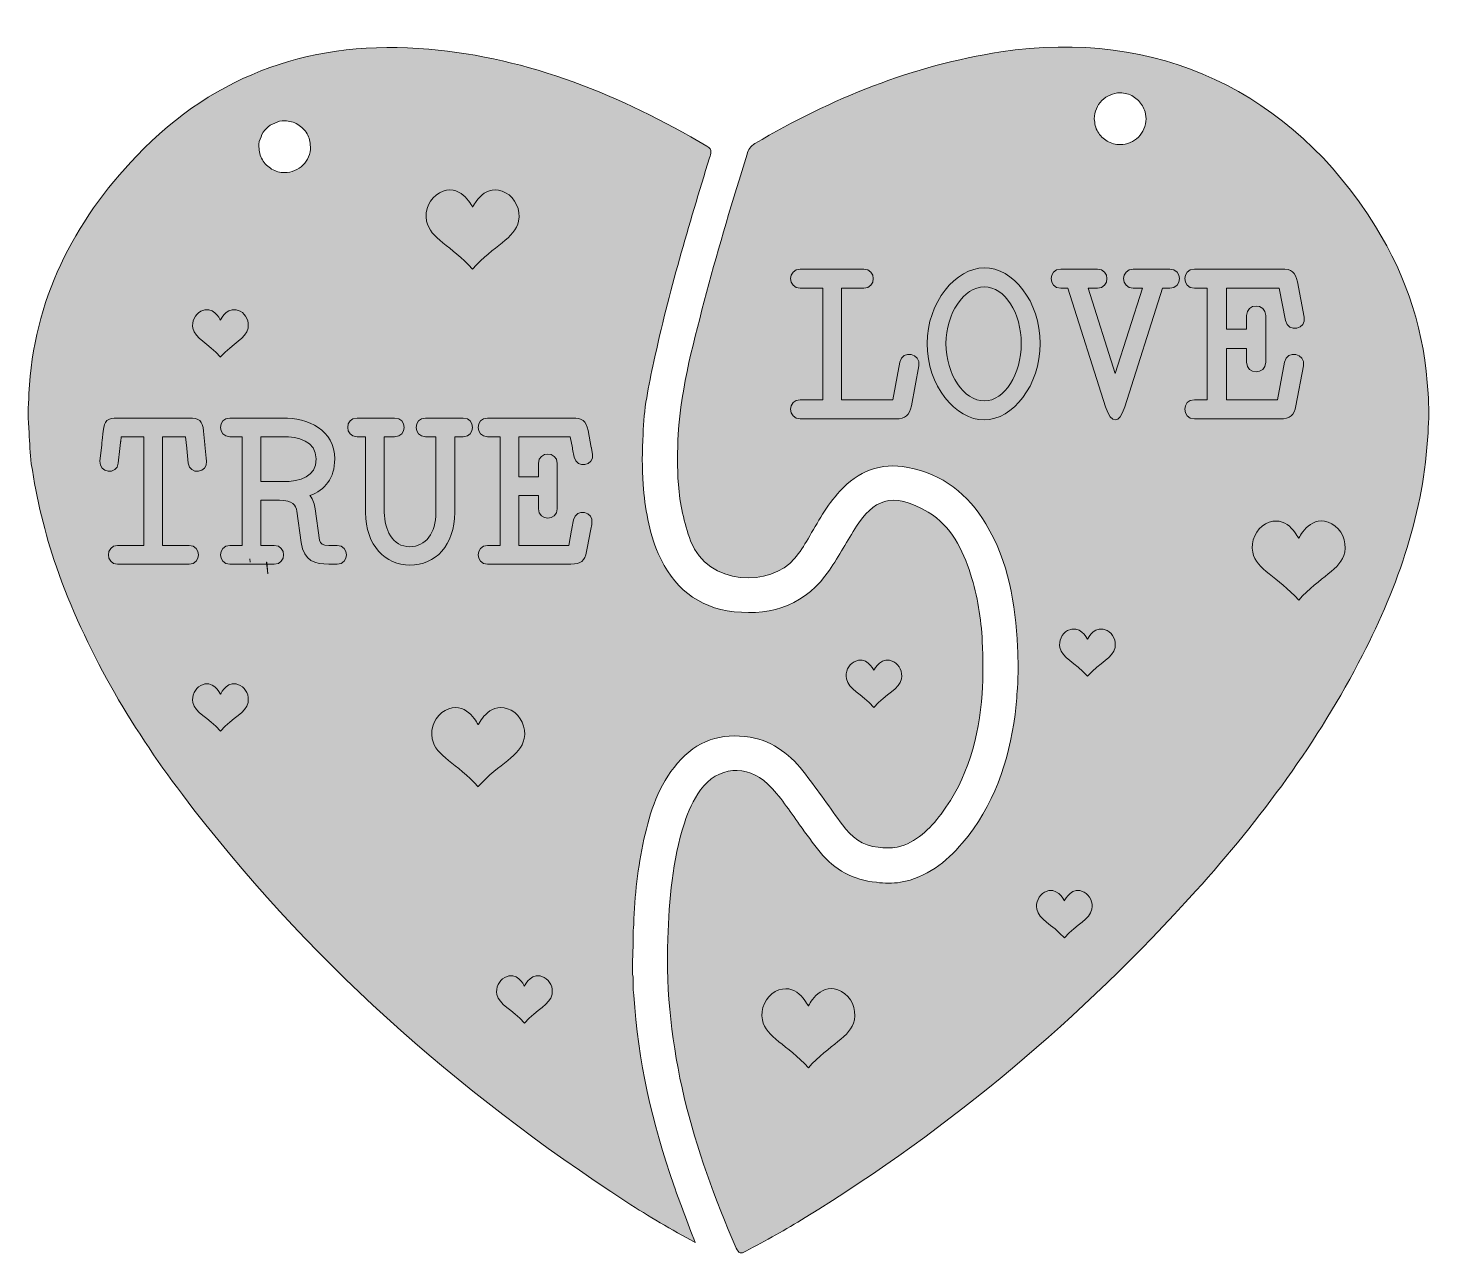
# Model space of a CAD drawing. Extents: x -151 to 838, y -926 to -61.
import ezdxf

# ---------------------------------------------------------------- set-up
doc = ezdxf.new("R2010")
doc.units = 0
doc.header["$MEASUREMENT"] = 0
doc.layers.add('Layer 1', color=7, linetype='Continuous', lineweight=0)

# ---------------------------------------------------------------- blocks, each defined once
blk = doc.blocks.new('Block_2')
at = {"layer": 'Layer 1', "true_color": 0x7c3800, "transparency": 33554687}
h = blk.add_hatch(color=36, dxfattribs=at)
h.dxf.hatch_style = 2
edge = h.paths.add_edge_path()
edge.add_spline(control_points=[(472.66, -327.64), (471.29, -334.63), (468.71, -336.91), (461.42, -336.91), (461.42, -336.91), (394.3, -336.91), (394.3, -336.91), (385.19, -336.91), (385.19, -323.39), (394.3, -323.39), (394.3, -323.39), (410.09, -323.39), (410.09, -323.39), (410.09, -323.39), (410.09, -244.73), (410.09, -244.73), (410.09, -244.73), (394.3, -244.73), (394.3, -244.73), (385.19, -244.73), (385.19, -231.22), (394.3, -231.22), (394.3, -231.22), (439.1, -231.22), (439.1, -231.22), (448.06, -231.22), (448.06, -244.73), (439.1, -244.73), (439.1, -244.73), (423.46, -244.73), (423.46, -244.73), (423.46, -244.73), (423.46, -323.39), (423.46, -323.39), (423.46, -323.39), (459.6, -323.39), (459.6, -323.39), (459.6, -323.39), (464.61, -296.82), (464.61, -296.82), (466.28, -288.16), (479.64, -290.59), (477.97, -299.4), (477.97, -299.4), (472.66, -327.64), (472.66, -327.64)], knot_values=[0, 0, 0, 0, 1, 1, 1, 2, 2, 2, 3, 3, 3, 4, 4, 4, 5, 5, 5, 6, 6, 6, 7, 7, 7, 8, 8, 8, 9, 9, 9, 10, 10, 10, 11, 11, 11, 12, 12, 12, 13, 13, 13, 14, 14, 14, 15, 15, 15, 15], degree=3, periodic=0)
h = blk.add_hatch(color=36, dxfattribs=at)
h.dxf.hatch_style = 2
edge = h.paths.add_edge_path()
edge.add_spline(control_points=[(524.13, -243.82), (509.55, -243.82), (497.1, -262.8), (497.1, -283.76), (497.1, -305.32), (509.55, -324.3), (524.13, -324.3), (538.56, -324.3), (550.25, -305.17), (550.25, -283.76), (550.25, -262.35), (538.71, -243.82), (524.13, -243.82)], knot_values=[0, 0, 0, 0, 1, 1, 1, 2, 2, 2, 3, 3, 3, 4, 4, 4, 4], degree=3, periodic=0)
edge = h.paths.add_edge_path()
edge.add_spline(control_points=[(524.13, -337.67), (503.93, -337.67), (483.74, -313.52), (483.74, -283.76), (483.74, -254.76), (504.09, -230.31), (524.13, -230.31), (544.18, -230.31), (563.61, -253.84), (563.61, -283.76), (563.61, -313.22), (544.18, -337.67), (524.13, -337.67)], knot_values=[0, 0, 0, 0, 1, 1, 1, 2, 2, 2, 3, 3, 3, 4, 4, 4, 4], degree=3, periodic=0)
h = blk.add_hatch(color=36, dxfattribs=at)
h.dxf.hatch_style = 2
edge = h.paths.add_edge_path()
edge.add_spline(control_points=[(649.86, -244.73), (649.86, -244.73), (623.29, -328.4), (623.29, -328.4), (619.34, -340.85), (613.72, -340.85), (609.77, -328.4), (609.77, -328.4), (583.2, -244.73), (583.2, -244.73), (583.2, -244.73), (578.04, -244.73), (578.04, -244.73), (569.08, -244.73), (569.08, -231.22), (578.04, -231.22), (578.04, -231.22), (604, -231.22), (604, -231.22), (612.96, -231.22), (612.96, -244.73), (604, -244.73), (604, -244.73), (597.47, -244.73), (597.47, -244.73), (597.47, -244.73), (616.61, -304.87), (616.61, -304.87), (616.61, -304.87), (635.74, -244.73), (635.74, -244.73), (635.74, -244.73), (629.21, -244.73), (629.21, -244.73), (620.25, -244.73), (620.25, -231.22), (629.21, -231.22), (629.21, -231.22), (655.02, -231.22), (655.02, -231.22), (664.14, -231.22), (664.14, -244.73), (655.02, -244.73), (655.02, -244.73), (649.86, -244.73), (649.86, -244.73)], knot_values=[0, 0, 0, 0, 1, 1, 1, 2, 2, 2, 3, 3, 3, 4, 4, 4, 5, 5, 5, 6, 6, 6, 7, 7, 7, 8, 8, 8, 9, 9, 9, 10, 10, 10, 11, 11, 11, 12, 12, 12, 13, 13, 13, 14, 14, 14, 15, 15, 15, 15], degree=3, periodic=0)
h = blk.add_hatch(color=36, dxfattribs=at)
h.dxf.hatch_style = 2
edge = h.paths.add_edge_path()
edge.add_spline(control_points=[(736.72, -267.51), (736.72, -267.51), (732.16, -244.73), (732.16, -244.73), (732.16, -244.73), (694.96, -244.73), (694.96, -244.73), (694.96, -244.73), (694.96, -273.74), (694.96, -273.74), (694.96, -273.74), (709.23, -273.74), (709.23, -273.74), (709.23, -273.74), (709.23, -264.02), (709.23, -264.02), (709.23, -255.06), (722.75, -255.06), (722.75, -264.02), (722.75, -264.02), (722.75, -296.97), (722.75, -296.97), (722.75, -305.93), (709.23, -305.93), (709.23, -296.97), (709.23, -296.97), (709.23, -287.25), (709.23, -287.25), (709.23, -287.25), (694.96, -287.25), (694.96, -287.25), (694.96, -287.25), (694.96, -323.39), (694.96, -323.39), (694.96, -323.39), (731.1, -323.39), (731.1, -323.39), (731.1, -323.39), (736.11, -296.82), (736.11, -296.82), (737.78, -288.16), (751.14, -290.59), (749.47, -299.4), (749.47, -299.4), (744.01, -327.64), (744.01, -327.64), (742.64, -334.63), (740.21, -336.91), (732.77, -336.91), (732.77, -336.91), (672.49, -336.91), (672.49, -336.91), (663.38, -336.91), (663.38, -323.39), (672.49, -323.39), (672.49, -323.39), (681.45, -323.39), (681.45, -323.39), (681.45, -323.39), (681.45, -244.73), (681.45, -244.73), (681.45, -244.73), (672.49, -244.73), (672.49, -244.73), (663.38, -244.73), (663.38, -231.22), (672.49, -231.22), (672.49, -231.22), (733.83, -231.22), (733.83, -231.22), (741.12, -231.22), (743.7, -233.19), (745.07, -240.33), (745.07, -240.33), (749.93, -265.08), (749.93, -265.08), (751.6, -273.74), (738.54, -276.47), (736.72, -267.51)], knot_values=[0, 0, 0, 0, 1, 1, 1, 2, 2, 2, 3, 3, 3, 4, 4, 4, 5, 5, 5, 6, 6, 6, 7, 7, 7, 8, 8, 8, 9, 9, 9, 10, 10, 10, 11, 11, 11, 12, 12, 12, 13, 13, 13, 14, 14, 14, 15, 15, 15, 16, 16, 16, 17, 17, 17, 18, 18, 18, 19, 19, 19, 20, 20, 20, 21, 21, 21, 22, 22, 22, 23, 23, 23, 24, 24, 24, 25, 25, 25, 26, 26, 26, 26], degree=3, periodic=0)
at = {"layer": 'Layer 1'}
for points, knots in [([(472.66, -327.64), (471.29, -334.63), (468.71, -336.91), (461.42, -336.91), (461.42, -336.91), (394.3, -336.91), (394.3, -336.91), (385.19, -336.91), (385.19, -323.39), (394.3, -323.39), (394.3, -323.39), (410.09, -323.39), (410.09, -323.39), (410.09, -323.39), (410.09, -244.73), (410.09, -244.73), (410.09, -244.73), (394.3, -244.73), (394.3, -244.73), (385.19, -244.73), (385.19, -231.22), (394.3, -231.22), (394.3, -231.22), (439.1, -231.22), (439.1, -231.22), (448.06, -231.22), (448.06, -244.73), (439.1, -244.73), (439.1, -244.73), (423.46, -244.73), (423.46, -244.73), (423.46, -244.73), (423.46, -323.39), (423.46, -323.39), (423.46, -323.39), (459.6, -323.39), (459.6, -323.39), (459.6, -323.39), (464.61, -296.82), (464.61, -296.82), (466.28, -288.16), (479.64, -290.59), (477.97, -299.4), (477.97, -299.4), (472.66, -327.64), (472.66, -327.64)], [0, 0, 0, 0, 1, 1, 1, 2, 2, 2, 3, 3, 3, 4, 4, 4, 5, 5, 5, 6, 6, 6, 7, 7, 7, 8, 8, 8, 9, 9, 9, 10, 10, 10, 11, 11, 11, 12, 12, 12, 13, 13, 13, 14, 14, 14, 15, 15, 15, 15]), ([(524.13, -337.67), (503.93, -337.67), (483.74, -313.52), (483.74, -283.76), (483.74, -254.76), (504.09, -230.31), (524.13, -230.31), (544.18, -230.31), (563.61, -253.84), (563.61, -283.76), (563.61, -313.22), (544.18, -337.67), (524.13, -337.67)], [0, 0, 0, 0, 1, 1, 1, 2, 2, 2, 3, 3, 3, 4, 4, 4, 4]), ([(649.86, -244.73), (649.86, -244.73), (623.29, -328.4), (623.29, -328.4), (619.34, -340.85), (613.72, -340.85), (609.77, -328.4), (609.77, -328.4), (583.2, -244.73), (583.2, -244.73), (583.2, -244.73), (578.04, -244.73), (578.04, -244.73), (569.08, -244.73), (569.08, -231.22), (578.04, -231.22), (578.04, -231.22), (604, -231.22), (604, -231.22), (612.96, -231.22), (612.96, -244.73), (604, -244.73), (604, -244.73), (597.47, -244.73), (597.47, -244.73), (597.47, -244.73), (616.61, -304.87), (616.61, -304.87), (616.61, -304.87), (635.74, -244.73), (635.74, -244.73), (635.74, -244.73), (629.21, -244.73), (629.21, -244.73), (620.25, -244.73), (620.25, -231.22), (629.21, -231.22), (629.21, -231.22), (655.02, -231.22), (655.02, -231.22), (664.14, -231.22), (664.14, -244.73), (655.02, -244.73), (655.02, -244.73), (649.86, -244.73), (649.86, -244.73)], [0, 0, 0, 0, 1, 1, 1, 2, 2, 2, 3, 3, 3, 4, 4, 4, 5, 5, 5, 6, 6, 6, 7, 7, 7, 8, 8, 8, 9, 9, 9, 10, 10, 10, 11, 11, 11, 12, 12, 12, 13, 13, 13, 14, 14, 14, 15, 15, 15, 15]), ([(736.72, -267.51), (736.72, -267.51), (732.16, -244.73), (732.16, -244.73), (732.16, -244.73), (694.96, -244.73), (694.96, -244.73), (694.96, -244.73), (694.96, -273.74), (694.96, -273.74), (694.96, -273.74), (709.23, -273.74), (709.23, -273.74), (709.23, -273.74), (709.23, -264.02), (709.23, -264.02), (709.23, -255.06), (722.75, -255.06), (722.75, -264.02), (722.75, -264.02), (722.75, -296.97), (722.75, -296.97), (722.75, -305.93), (709.23, -305.93), (709.23, -296.97), (709.23, -296.97), (709.23, -287.25), (709.23, -287.25), (709.23, -287.25), (694.96, -287.25), (694.96, -287.25), (694.96, -287.25), (694.96, -323.39), (694.96, -323.39), (694.96, -323.39), (731.1, -323.39), (731.1, -323.39), (731.1, -323.39), (736.11, -296.82), (736.11, -296.82), (737.78, -288.16), (751.14, -290.59), (749.47, -299.4), (749.47, -299.4), (744.01, -327.64), (744.01, -327.64), (742.64, -334.63), (740.21, -336.91), (732.77, -336.91), (732.77, -336.91), (672.49, -336.91), (672.49, -336.91), (663.38, -336.91), (663.38, -323.39), (672.49, -323.39), (672.49, -323.39), (681.45, -323.39), (681.45, -323.39), (681.45, -323.39), (681.45, -244.73), (681.45, -244.73), (681.45, -244.73), (672.49, -244.73), (672.49, -244.73), (663.38, -244.73), (663.38, -231.22), (672.49, -231.22), (672.49, -231.22), (733.83, -231.22), (733.83, -231.22), (741.12, -231.22), (743.7, -233.19), (745.07, -240.33), (745.07, -240.33), (749.93, -265.08), (749.93, -265.08), (751.6, -273.74), (738.54, -276.47), (736.72, -267.51)], [0, 0, 0, 0, 1, 1, 1, 2, 2, 2, 3, 3, 3, 4, 4, 4, 5, 5, 5, 6, 6, 6, 7, 7, 7, 8, 8, 8, 9, 9, 9, 10, 10, 10, 11, 11, 11, 12, 12, 12, 13, 13, 13, 14, 14, 14, 15, 15, 15, 16, 16, 16, 17, 17, 17, 18, 18, 18, 19, 19, 19, 20, 20, 20, 21, 21, 21, 22, 22, 22, 23, 23, 23, 24, 24, 24, 25, 25, 25, 26, 26, 26, 26]), ([(524.13, -243.82), (509.55, -243.82), (497.1, -262.8), (497.1, -283.76), (497.1, -305.32), (509.55, -324.3), (524.13, -324.3), (538.56, -324.3), (550.25, -305.17), (550.25, -283.76), (550.25, -262.35), (538.71, -243.82), (524.13, -243.82)], [0, 0, 0, 0, 1, 1, 1, 2, 2, 2, 3, 3, 3, 4, 4, 4, 4])]:
    blk.add_open_spline(points, degree=3, knots=knots, dxfattribs=at)
blk = doc.blocks.new('Block_1')
at = {"layer": 'Layer 1', "true_color": 0xffe3b6, "transparency": 33554687}
h = blk.add_hatch(color=254, dxfattribs=at)
h.dxf.hatch_style = 2
edge = h.paths.add_edge_path()
edge.add_spline(control_points=[(636.68, -132.2), (635.95, -134.46), (634.69, -136.42), (632.91, -138.07), (631.26, -139.85), (629.3, -141.11), (627.04, -141.85), (624.86, -142.99), (622.52, -143.51), (620.01, -143.42), (616.71, -143.41), (613.64, -142.58), (610.79, -140.93), (609.56, -139.97), (608.33, -139.02), (607.1, -138.07), (604.84, -135.79), (603.27, -133.11), (602.41, -130.02), (602.19, -128.4), (601.97, -126.78), (601.76, -125.17), (601.66, -122.65), (602.18, -120.31), (603.33, -118.14), (604.06, -115.87), (605.32, -113.92), (607.1, -112.26), (608.75, -110.48), (610.71, -109.23), (612.97, -108.49), (615.15, -107.35), (617.49, -106.82), (620.01, -106.92), (623.3, -106.93), (626.37, -107.76), (629.22, -109.41), (630.45, -110.36), (631.68, -111.31), (632.91, -112.26), (635.17, -114.54), (636.74, -117.22), (637.6, -120.32), (637.6, -120.32), (638.26, -125.17), (638.26, -125.17), (638.35, -127.68), (637.83, -130.02), (636.68, -132.2)], knot_values=[0, 0, 0, 0, 1, 1, 1, 2, 2, 2, 3, 3, 3, 4, 4, 4, 5, 5, 5, 6, 6, 6, 7, 7, 7, 8, 8, 8, 9, 9, 9, 10, 10, 10, 11, 11, 11, 12, 12, 12, 13, 13, 13, 14, 14, 14, 15, 15, 15, 16, 16, 16, 16], degree=3, periodic=0)
edge = h.paths.add_edge_path()
edge.add_spline(control_points=[(837.29, -319.11), (835.22, -276.53), (822.63, -237.27), (800.19, -201.09), (740.97, -105.64), (645.41, -61.11), (535.76, -78.01), (473.48, -87.61), (416.22, -110.73), (362.23, -142.66), (359.1, -144.51), (357.71, -146.94), (356.7, -150.17), (346.62, -182.52), (336.77, -214.93), (328.15, -247.7), (319.49, -280.66), (310.22, -313.54), (308.17, -347.83), (307.5, -359.63), (307.35, -371.42), (308.23, -383.21), (309.34, -396.9), (312.08, -410.14), (316.9, -423.13), (328.82, -455.28), (373.98, -455.37), (390.23, -435.58), (393.85, -431.18), (396.88, -426.46), (399.74, -421.6), (406.57, -410), (412.92, -398.08), (422.11, -388.06), (435.1, -373.9), (450.74, -367.54), (470.1, -371.15), (494.88, -375.77), (512.61, -390.08), (525.27, -411.13), (541.3, -437.78), (546.19, -467.41), (547.52, -497.89), (548.17, -507.55), (548.23, -517.21), (547.49, -526.87), (546.97, -533.13), (546.75, -539.43), (545.9, -545.64), (541.29, -579.05), (530.86, -610.16), (508.63, -636.29), (497.04, -649.93), (483.32, -660.58), (465.11, -663.97), (459.39, -664.82), (453.67, -664.8), (447.95, -663.99), (431.77, -662.42), (418.45, -655.35), (408.22, -642.77), (403.15, -636.53), (398.56, -629.91), (393.82, -623.41), (386.65, -613.58), (380.2, -603.17), (371.37, -594.66), (356.52, -580.34), (335.98, -582.17), (323.83, -598.8), (318.64, -605.9), (315.21, -613.88), (312.51, -622.17), (303.87, -648.71), (301.75, -676.23), (300.77, -703.86), (298.05, -780.77), (318.38, -852.62), (349.11, -922.16), (350.77, -925.9), (352.22, -926.29), (355.78, -924.38), (369.97, -916.8), (384.07, -909.08), (397.77, -900.64), (500.84, -837.08), (592.55, -759.88), (673.54, -669.96), (719.24, -619.21), (759.83, -564.7), (791.06, -503.7), (816.34, -454.32), (834.37, -402.69), (837.28, -346.68), (837.96, -337.49), (837.96, -328.3), (837.29, -319.11)], knot_values=[0, 0, 0, 0, 1, 1, 1, 2, 2, 2, 3, 3, 3, 4, 4, 4, 5, 5, 5, 6, 6, 6, 7, 7, 7, 8, 8, 8, 9, 9, 9, 10, 10, 10, 11, 11, 11, 12, 12, 12, 13, 13, 13, 14, 14, 14, 15, 15, 15, 16, 16, 16, 17, 17, 17, 18, 18, 18, 19, 19, 19, 20, 20, 20, 21, 21, 21, 22, 22, 22, 23, 23, 23, 24, 24, 24, 25, 25, 25, 26, 26, 26, 27, 27, 27, 28, 28, 28, 29, 29, 29, 30, 30, 30, 31, 31, 31, 32, 32, 32, 32], degree=3, periodic=0)
at = {"layer": 'Layer 1', "true_color": 0x7c3800, "transparency": 33554687}
h = blk.add_hatch(color=36, dxfattribs=at)
h.dxf.hatch_style = 2
edge = h.paths.add_edge_path()
edge.add_spline(control_points=[(778.48, -431.01), (775.92, -443.49), (760.94, -448.21), (746.01, -464.87), (746.01, -464.87), (746.01, -464.91), (746.01, -464.91), (731.07, -448.24), (716.09, -443.53), (713.54, -431.04), (711.95, -423.29), (715.85, -414.74), (722.65, -411.06), (736.92, -403.35), (745.29, -419.88), (746, -421.29), (746, -421.29), (746.03, -421.22), (746.03, -421.22), (746.03, -421.22), (746.04, -421.21), (746.04, -421.21), (746.88, -419.53), (755.23, -403.38), (769.36, -411.02), (776.17, -414.7), (780.06, -423.26), (778.48, -431.01)], knot_values=[0, 0, 0, 0, 1, 1, 1, 2, 2, 2, 3, 3, 3, 4, 4, 4, 5, 5, 5, 6, 6, 6, 7, 7, 7, 8, 8, 8, 9, 9, 9, 9], degree=3, periodic=0)
h = blk.add_hatch(color=36, dxfattribs=at)
h.dxf.hatch_style = 2
edge = h.paths.add_edge_path()
edge.add_spline(control_points=[(616.38, -498.31), (614.85, -505.78), (605.88, -508.6), (596.94, -518.58), (596.94, -518.58), (596.94, -518.6), (596.94, -518.6), (588, -508.63), (579.04, -505.8), (577.51, -498.33), (576.56, -493.69), (578.89, -488.57), (582.96, -486.37), (591.5, -481.76), (596.51, -491.65), (596.94, -492.5), (596.94, -492.5), (596.96, -492.45), (596.96, -492.45), (596.96, -492.45), (596.96, -492.45), (596.96, -492.45), (597.47, -491.44), (602.46, -481.78), (610.92, -486.35), (614.99, -488.55), (617.33, -493.67), (616.38, -498.31)], knot_values=[0, 0, 0, 0, 1, 1, 1, 2, 2, 2, 3, 3, 3, 4, 4, 4, 5, 5, 5, 6, 6, 6, 7, 7, 7, 8, 8, 8, 9, 9, 9, 9], degree=3, periodic=0)
h = blk.add_hatch(color=36, dxfattribs=at)
h.dxf.hatch_style = 2
edge = h.paths.add_edge_path()
edge.add_spline(control_points=[(600.07, -682.91), (598.54, -690.38), (589.57, -693.2), (580.63, -703.17), (580.63, -703.17), (580.63, -703.2), (580.63, -703.2), (571.69, -693.22), (562.73, -690.4), (561.2, -682.93), (560.25, -678.29), (562.58, -673.17), (566.66, -670.97), (575.2, -666.35), (580.2, -676.24), (580.63, -677.09), (580.63, -677.09), (580.65, -677.05), (580.65, -677.05), (580.65, -677.05), (580.65, -677.04), (580.65, -677.04), (581.16, -676.04), (586.15, -666.37), (594.61, -670.94), (598.69, -673.14), (601.02, -678.27), (600.07, -682.91)], knot_values=[0, 0, 0, 0, 1, 1, 1, 2, 2, 2, 3, 3, 3, 4, 4, 4, 5, 5, 5, 6, 6, 6, 7, 7, 7, 8, 8, 8, 9, 9, 9, 9], degree=3, periodic=0)
h = blk.add_hatch(color=36, dxfattribs=at)
h.dxf.hatch_style = 2
edge = h.paths.add_edge_path()
edge.add_spline(control_points=[(432.44, -761.07), (429.88, -773.56), (414.9, -778.27), (399.97, -794.94), (399.97, -794.94), (399.97, -794.97), (399.97, -794.97), (385.03, -778.31), (370.06, -773.59), (367.5, -761.11), (365.91, -753.36), (369.81, -744.8), (376.61, -741.13), (390.88, -733.41), (399.25, -749.94), (399.96, -751.36), (399.96, -751.36), (399.99, -751.29), (399.99, -751.29), (399.99, -751.29), (400, -751.27), (400, -751.27), (400.84, -749.6), (409.19, -733.45), (423.32, -741.09), (430.13, -744.76), (434.03, -753.32), (432.44, -761.07)], knot_values=[0, 0, 0, 0, 1, 1, 1, 2, 2, 2, 3, 3, 3, 4, 4, 4, 5, 5, 5, 6, 6, 6, 7, 7, 7, 8, 8, 8, 9, 9, 9, 9], degree=3, periodic=0)
at = {"layer": 'Layer 1'}
for points, knots in [([(837.29, -319.11), (835.22, -276.53), (822.63, -237.27), (800.19, -201.09), (740.97, -105.64), (645.41, -61.11), (535.76, -78.01), (473.48, -87.61), (416.22, -110.73), (362.23, -142.66), (359.1, -144.51), (357.71, -146.94), (356.7, -150.17), (346.62, -182.52), (336.77, -214.93), (328.15, -247.7), (319.49, -280.66), (310.22, -313.54), (308.17, -347.83), (307.5, -359.63), (307.35, -371.42), (308.23, -383.21), (309.34, -396.9), (312.08, -410.14), (316.9, -423.13), (328.82, -455.28), (373.98, -455.37), (390.23, -435.58), (393.85, -431.18), (396.88, -426.46), (399.74, -421.6), (406.57, -410), (412.92, -398.08), (422.11, -388.06), (435.1, -373.9), (450.74, -367.54), (470.1, -371.15), (494.88, -375.77), (512.61, -390.08), (525.27, -411.13), (541.3, -437.78), (546.19, -467.41), (547.52, -497.89), (548.17, -507.55), (548.23, -517.21), (547.49, -526.87), (546.97, -533.13), (546.75, -539.43), (545.9, -545.64), (541.29, -579.05), (530.86, -610.16), (508.63, -636.29), (497.04, -649.93), (483.32, -660.58), (465.11, -663.97), (459.39, -664.82), (453.67, -664.8), (447.95, -663.99), (431.77, -662.42), (418.45, -655.35), (408.22, -642.77), (403.15, -636.53), (398.56, -629.91), (393.82, -623.41), (386.65, -613.58), (380.2, -603.17), (371.37, -594.66), (356.52, -580.34), (335.98, -582.17), (323.83, -598.8), (318.64, -605.9), (315.21, -613.88), (312.51, -622.17), (303.87, -648.71), (301.75, -676.23), (300.77, -703.86), (298.05, -780.77), (318.38, -852.62), (349.11, -922.16), (350.77, -925.9), (352.22, -926.29), (355.78, -924.38), (369.97, -916.8), (384.07, -909.08), (397.77, -900.64), (500.84, -837.08), (592.55, -759.88), (673.54, -669.96), (719.24, -619.21), (759.83, -564.7), (791.06, -503.7), (816.34, -454.32), (834.37, -402.69), (837.28, -346.68), (837.96, -337.49), (837.96, -328.3), (837.29, -319.11)], [0, 0, 0, 0, 1, 1, 1, 2, 2, 2, 3, 3, 3, 4, 4, 4, 5, 5, 5, 6, 6, 6, 7, 7, 7, 8, 8, 8, 9, 9, 9, 10, 10, 10, 11, 11, 11, 12, 12, 12, 13, 13, 13, 14, 14, 14, 15, 15, 15, 16, 16, 16, 17, 17, 17, 18, 18, 18, 19, 19, 19, 20, 20, 20, 21, 21, 21, 22, 22, 22, 23, 23, 23, 24, 24, 24, 25, 25, 25, 26, 26, 26, 27, 27, 27, 28, 28, 28, 29, 29, 29, 30, 30, 30, 31, 31, 31, 32, 32, 32, 32]), ([(636.68, -132.2), (635.95, -134.46), (634.69, -136.42), (632.91, -138.07), (631.26, -139.85), (629.3, -141.11), (627.04, -141.85), (624.86, -142.99), (622.52, -143.51), (620.01, -143.42), (616.71, -143.41), (613.64, -142.58), (610.79, -140.93), (609.56, -139.97), (608.33, -139.02), (607.1, -138.07), (604.84, -135.79), (603.27, -133.11), (602.41, -130.02), (602.19, -128.4), (601.97, -126.78), (601.76, -125.17), (601.66, -122.65), (602.18, -120.31), (603.33, -118.14), (604.06, -115.87), (605.32, -113.92), (607.1, -112.26), (608.75, -110.48), (610.71, -109.23), (612.97, -108.49), (615.15, -107.35), (617.49, -106.82), (620.01, -106.92), (623.3, -106.93), (626.37, -107.76), (629.22, -109.41), (630.45, -110.36), (631.68, -111.31), (632.91, -112.26), (635.17, -114.54), (636.74, -117.22), (637.6, -120.32), (637.6, -120.32), (638.26, -125.17), (638.26, -125.17), (638.35, -127.68), (637.83, -130.02), (636.68, -132.2)], [0, 0, 0, 0, 1, 1, 1, 2, 2, 2, 3, 3, 3, 4, 4, 4, 5, 5, 5, 6, 6, 6, 7, 7, 7, 8, 8, 8, 9, 9, 9, 10, 10, 10, 11, 11, 11, 12, 12, 12, 13, 13, 13, 14, 14, 14, 15, 15, 15, 16, 16, 16, 16]), ([(778.48, -431.01), (775.92, -443.49), (760.94, -448.21), (746.01, -464.87), (746.01, -464.87), (746.01, -464.91), (746.01, -464.91), (731.07, -448.24), (716.09, -443.53), (713.54, -431.04), (711.95, -423.29), (715.85, -414.74), (722.65, -411.06), (736.92, -403.35), (745.29, -419.88), (746, -421.29), (746, -421.29), (746.03, -421.22), (746.03, -421.22), (746.03, -421.22), (746.04, -421.21), (746.04, -421.21), (746.88, -419.53), (755.23, -403.38), (769.36, -411.02), (776.17, -414.7), (780.06, -423.26), (778.48, -431.01)], [0, 0, 0, 0, 1, 1, 1, 2, 2, 2, 3, 3, 3, 4, 4, 4, 5, 5, 5, 6, 6, 6, 7, 7, 7, 8, 8, 8, 9, 9, 9, 9]), ([(616.38, -498.31), (614.85, -505.78), (605.88, -508.6), (596.94, -518.58), (596.94, -518.58), (596.94, -518.6), (596.94, -518.6), (588, -508.63), (579.04, -505.8), (577.51, -498.33), (576.56, -493.69), (578.89, -488.57), (582.96, -486.37), (591.5, -481.76), (596.51, -491.65), (596.94, -492.5), (596.94, -492.5), (596.96, -492.45), (596.96, -492.45), (596.96, -492.45), (596.96, -492.45), (596.96, -492.45), (597.47, -491.44), (602.46, -481.78), (610.92, -486.35), (614.99, -488.55), (617.33, -493.67), (616.38, -498.31)], [0, 0, 0, 0, 1, 1, 1, 2, 2, 2, 3, 3, 3, 4, 4, 4, 5, 5, 5, 6, 6, 6, 7, 7, 7, 8, 8, 8, 9, 9, 9, 9]), ([(600.07, -682.91), (598.54, -690.38), (589.57, -693.2), (580.63, -703.17), (580.63, -703.17), (580.63, -703.2), (580.63, -703.2), (571.69, -693.22), (562.73, -690.4), (561.2, -682.93), (560.25, -678.29), (562.58, -673.17), (566.66, -670.97), (575.2, -666.35), (580.2, -676.24), (580.63, -677.09), (580.63, -677.09), (580.65, -677.05), (580.65, -677.05), (580.65, -677.05), (580.65, -677.04), (580.65, -677.04), (581.16, -676.04), (586.15, -666.37), (594.61, -670.94), (598.69, -673.14), (601.02, -678.27), (600.07, -682.91)], [0, 0, 0, 0, 1, 1, 1, 2, 2, 2, 3, 3, 3, 4, 4, 4, 5, 5, 5, 6, 6, 6, 7, 7, 7, 8, 8, 8, 9, 9, 9, 9]), ([(432.44, -761.07), (429.88, -773.56), (414.9, -778.27), (399.97, -794.94), (399.97, -794.94), (399.97, -794.97), (399.97, -794.97), (385.03, -778.31), (370.06, -773.59), (367.5, -761.11), (365.91, -753.36), (369.81, -744.8), (376.61, -741.13), (390.88, -733.41), (399.25, -749.94), (399.96, -751.36), (399.96, -751.36), (399.99, -751.29), (399.99, -751.29), (399.99, -751.29), (400, -751.27), (400, -751.27), (400.84, -749.6), (409.19, -733.45), (423.32, -741.09), (430.13, -744.76), (434.03, -753.32), (432.44, -761.07)], [0, 0, 0, 0, 1, 1, 1, 2, 2, 2, 3, 3, 3, 4, 4, 4, 5, 5, 5, 6, 6, 6, 7, 7, 7, 8, 8, 8, 9, 9, 9, 9])]:
    blk.add_open_spline(points, degree=3, knots=knots, dxfattribs=at)
blk.add_blockref('Block_2', (0, 0), dxfattribs=at)
blk = doc.blocks.new('Block_4')
at = {"layer": 'Layer 1', "true_color": 0x7c3800, "transparency": 33554687}
h = blk.add_hatch(color=36, dxfattribs=at)
h.dxf.hatch_style = 2
edge = h.paths.add_edge_path()
edge.add_spline(control_points=[(-55.78, -349.52), (-55.78, -349.52), (-55.78, -426.29), (-55.78, -426.29), (-55.78, -426.29), (-37.11, -426.29), (-37.11, -426.29), (-28.37, -426.29), (-28.37, -439.47), (-37.11, -439.47), (-37.11, -439.47), (-87.49, -439.47), (-87.49, -439.47), (-96.24, -439.47), (-96.24, -426.29), (-87.49, -426.29), (-87.49, -426.29), (-68.97, -426.29), (-68.97, -426.29), (-68.97, -426.29), (-68.97, -349.52), (-68.97, -349.52), (-68.97, -349.52), (-84.98, -349.52), (-84.98, -349.52), (-84.98, -349.52), (-85.36, -353.01), (-85.36, -353.01), (-85.36, -353.01), (-85.38, -353.11), (-85.38, -353.11), (-85.38, -353.11), (-85.43, -353.61), (-85.43, -353.61), (-85.43, -353.61), (-85.93, -357.77), (-85.93, -357.77), (-85.93, -357.77), (-87.08, -368.16), (-87.08, -368.16), (-87.97, -376.76), (-100.86, -375.28), (-99.97, -366.68), (-99.97, -366.68), (-98.76, -355.32), (-98.76, -355.32), (-98.76, -355.32), (-98.75, -355.28), (-98.75, -355.28), (-98.75, -355.28), (-98.58, -353.61), (-98.58, -353.61), (-98.58, -353.61), (-98.43, -352.2), (-98.43, -352.2), (-98.43, -352.2), (-97.72, -345.52), (-97.72, -345.52), (-96.98, -338.26), (-94.76, -336.34), (-87.49, -336.34), (-87.49, -336.34), (-37.11, -336.34), (-37.11, -336.34), (-30, -336.34), (-27.63, -338.26), (-26.88, -345.52), (-26.88, -345.52), (-25.86, -355.11), (-25.86, -355.11), (-25.86, -355.11), (-25.84, -355.33), (-25.84, -355.33), (-25.84, -355.33), (-25.94, -355.33), (-25.94, -355.33), (-25.94, -355.33), (-24.94, -364.69), (-24.94, -364.69), (-24.94, -364.69), (-24.73, -366.68), (-24.73, -366.68), (-23.84, -375.28), (-36.73, -376.76), (-37.62, -368.16), (-37.62, -368.16), (-38.77, -357.83), (-38.77, -357.83), (-38.77, -357.83), (-38.78, -357.7), (-38.78, -357.7), (-38.78, -357.7), (-39.7, -349.52), (-39.7, -349.52), (-39.7, -349.52), (-55.78, -349.52), (-55.78, -349.52)], knot_values=[0, 0, 0, 0, 1, 1, 1, 2, 2, 2, 3, 3, 3, 4, 4, 4, 5, 5, 5, 6, 6, 6, 7, 7, 7, 8, 8, 8, 9, 9, 9, 10, 10, 10, 11, 11, 11, 12, 12, 12, 13, 13, 13, 14, 14, 14, 15, 15, 15, 16, 16, 16, 17, 17, 17, 18, 18, 18, 19, 19, 19, 20, 20, 20, 21, 21, 21, 22, 22, 22, 23, 23, 23, 24, 24, 24, 25, 25, 25, 26, 26, 26, 27, 27, 27, 28, 28, 28, 29, 29, 29, 30, 30, 30, 31, 31, 31, 32, 32, 32, 32], degree=3, periodic=0)
h = blk.add_hatch(color=36, dxfattribs=at)
h.dxf.hatch_style = 2
edge = h.paths.add_edge_path()
edge.add_spline(control_points=[(28.98, -381.24), (28.98, -381.24), (13.57, -381.24), (13.57, -381.24), (13.57, -381.24), (13.57, -349.52), (13.57, -349.52), (13.57, -349.52), (28.98, -349.52), (28.98, -349.52), (39.8, -349.52), (52.55, -352.49), (52.55, -365.23), (52.55, -377.83), (41.58, -381.24), (28.98, -381.24)], knot_values=[0, 0, 0, 0, 1, 1, 1, 2, 2, 2, 3, 3, 3, 4, 4, 4, 5, 5, 5, 5], degree=3, periodic=0)
edge = h.paths.add_edge_path()
edge.add_spline(control_points=[(67.37, -426.29), (67.37, -426.29), (61.44, -426.29), (61.44, -426.29), (57.29, -426.29), (55.51, -425.4), (55.06, -422.43), (55.06, -422.43), (51.95, -400.35), (51.95, -400.35), (51.51, -397.24), (50.47, -393.98), (48.25, -391.02), (58.77, -387.02), (65.73, -378.87), (65.73, -365.23), (65.73, -344.63), (46.77, -336.34), (28.98, -336.34), (28.98, -336.34), (-8.36, -336.34), (-8.36, -336.34), (-17.1, -336.34), (-17.1, -349.52), (-8.36, -349.52), (-8.36, -349.52), (0.38, -349.52), (0.38, -349.52), (0.38, -349.52), (0.38, -426.29), (0.38, -426.29), (0.38, -426.29), (-8.36, -426.29), (-8.36, -426.29), (-17.1, -426.29), (-17.1, -439.47), (-8.36, -439.47), (-8.36, -439.47), (23.05, -439.47), (23.05, -439.47), (31.8, -439.47), (31.8, -426.29), (23.05, -426.29), (23.05, -426.29), (13.57, -426.29), (13.57, -426.29), (13.57, -426.29), (13.57, -394.28), (13.57, -394.28), (13.57, -394.28), (26.61, -394.28), (26.61, -394.28), (36.24, -394.28), (38.32, -397.83), (38.91, -402.13), (38.91, -402.13), (42.02, -424.21), (42.02, -424.21), (43.95, -437.4), (51.95, -439.47), (61.44, -439.47), (61.44, -439.47), (67.37, -439.47), (67.37, -439.47), (76.11, -439.47), (76.11, -426.29), (67.37, -426.29)], knot_values=[0, 0, 0, 0, 1, 1, 1, 2, 2, 2, 3, 3, 3, 4, 4, 4, 5, 5, 5, 6, 6, 6, 7, 7, 7, 8, 8, 8, 9, 9, 9, 10, 10, 10, 11, 11, 11, 12, 12, 12, 13, 13, 13, 14, 14, 14, 15, 15, 15, 16, 16, 16, 17, 17, 17, 18, 18, 18, 19, 19, 19, 20, 20, 20, 21, 21, 21, 22, 22, 22, 22], degree=3, periodic=0)
h = blk.add_hatch(color=36, dxfattribs=at)
h.dxf.hatch_style = 2
edge = h.paths.add_edge_path()
edge.add_spline(control_points=[(156.43, -336.34), (156.43, -336.34), (129.75, -336.34), (129.75, -336.34), (121.01, -336.34), (121.01, -349.52), (129.75, -349.52), (129.75, -349.52), (137.16, -349.52), (137.16, -349.52), (137.16, -349.52), (137.16, -403.02), (137.16, -403.02), (137.16, -417.39), (129.9, -427.18), (118.79, -427.18), (106.19, -427.18), (100.71, -414.73), (100.71, -403.02), (100.71, -403.02), (100.71, -349.52), (100.71, -349.52), (100.71, -349.52), (107.97, -349.52), (107.97, -349.52), (116.86, -349.52), (116.86, -336.34), (107.97, -336.34), (107.97, -336.34), (81.44, -336.34), (81.44, -336.34), (72.7, -336.34), (72.7, -349.52), (81.44, -349.52), (81.44, -349.52), (87.52, -349.52), (87.52, -349.52), (87.52, -349.52), (87.52, -403.02), (87.52, -403.02), (87.52, -426.29), (101.45, -440.22), (118.79, -440.22), (136.72, -440.22), (150.35, -426.14), (150.35, -403.02), (150.35, -403.02), (150.35, -349.52), (150.35, -349.52), (150.35, -349.52), (156.43, -349.52), (156.43, -349.52), (165.17, -349.52), (165.17, -336.34), (156.43, -336.34)], knot_values=[0, 0, 0, 0, 1, 1, 1, 2, 2, 2, 3, 3, 3, 4, 4, 4, 5, 5, 5, 6, 6, 6, 7, 7, 7, 8, 8, 8, 9, 9, 9, 10, 10, 10, 11, 11, 11, 12, 12, 12, 13, 13, 13, 14, 14, 14, 15, 15, 15, 16, 16, 16, 17, 17, 17, 18, 18, 18, 18], degree=3, periodic=0)
h = blk.add_hatch(color=36, dxfattribs=at)
h.dxf.hatch_style = 2
edge = h.paths.add_edge_path()
edge.add_spline(control_points=[(247.26, -410.74), (247.26, -410.74), (247.14, -411.37), (247.14, -411.37), (247.14, -411.37), (246.44, -414.87), (246.44, -414.87), (246.44, -414.87), (245.76, -418.32), (245.76, -418.32), (245.76, -418.32), (245.73, -418.47), (245.73, -418.47), (245.73, -418.47), (243.42, -430.44), (243.42, -430.44), (242.08, -437.25), (239.71, -439.47), (232.45, -439.47), (232.45, -439.47), (173.62, -439.47), (173.62, -439.47), (164.73, -439.47), (164.73, -426.29), (173.62, -426.29), (173.62, -426.29), (182.36, -426.29), (182.36, -426.29), (182.36, -426.29), (182.36, -349.52), (182.36, -349.52), (182.36, -349.52), (173.62, -349.52), (173.62, -349.52), (164.73, -349.52), (164.73, -336.34), (173.62, -336.34), (173.62, -336.34), (233.49, -336.34), (233.49, -336.34), (240.6, -336.34), (243.12, -338.26), (244.45, -345.23), (244.45, -345.23), (246.8, -357.2), (246.8, -357.2), (246.8, -357.2), (246.81, -357.24), (246.81, -357.24), (246.81, -357.24), (246.88, -357.62), (246.88, -357.62), (246.88, -357.62), (247.44, -360.6), (247.44, -360.6), (247.44, -360.6), (247.68, -361.89), (247.68, -361.89), (247.68, -361.89), (247.68, -361.9), (247.68, -361.9), (247.69, -361.91), (247.69, -361.92), (247.69, -361.92), (247.69, -361.92), (247.69, -361.93), (247.69, -361.93), (248.84, -370.05), (236.48, -372.49), (234.73, -363.89), (234.73, -363.89), (233.6, -358.22), (233.6, -358.22), (233.6, -358.22), (233.47, -357.62), (233.47, -357.62), (233.47, -357.62), (233.47, -357.62), (233.47, -357.62), (233.47, -357.62), (233.43, -357.4), (233.43, -357.4), (233.43, -357.4), (231.85, -349.52), (231.85, -349.52), (231.85, -349.52), (195.55, -349.52), (195.55, -349.52), (195.55, -349.52), (195.55, -377.83), (195.55, -377.83), (195.55, -377.83), (209.48, -377.83), (209.48, -377.83), (209.48, -377.83), (209.48, -368.34), (209.48, -368.34), (209.48, -359.6), (222.67, -359.6), (222.67, -368.34), (222.67, -368.34), (222.67, -400.5), (222.67, -400.5), (222.67, -409.24), (209.48, -409.24), (209.48, -400.5), (209.48, -400.5), (209.48, -391.02), (209.48, -391.02), (209.48, -391.02), (195.55, -391.02), (195.55, -391.02), (195.55, -391.02), (195.55, -426.29), (195.55, -426.29), (195.55, -426.29), (230.82, -426.29), (230.82, -426.29), (230.82, -426.29), (232.84, -415.55), (232.84, -415.55), (232.84, -415.55), (232.87, -415.39), (232.87, -415.39), (232.87, -415.39), (232.97, -414.87), (232.97, -414.87), (232.97, -414.87), (232.97, -414.87), (232.97, -414.87), (232.97, -414.87), (233.05, -414.43), (233.05, -414.43), (233.05, -414.43), (233.06, -414.38), (233.06, -414.38), (233.06, -414.38), (234.22, -408.22), (234.22, -408.22), (235.85, -399.77), (248.89, -402.14), (247.26, -410.74)], knot_values=[0, 0, 0, 0, 1, 1, 1, 2, 2, 2, 3, 3, 3, 4, 4, 4, 5, 5, 5, 6, 6, 6, 7, 7, 7, 8, 8, 8, 9, 9, 9, 10, 10, 10, 11, 11, 11, 12, 12, 12, 13, 13, 13, 14, 14, 14, 15, 15, 15, 16, 16, 16, 17, 17, 17, 18, 18, 18, 19, 19, 19, 20, 20, 20, 21, 21, 21, 22, 22, 22, 23, 23, 23, 24, 24, 24, 25, 25, 25, 26, 26, 26, 27, 27, 27, 28, 28, 28, 29, 29, 29, 30, 30, 30, 31, 31, 31, 32, 32, 32, 33, 33, 33, 34, 34, 34, 35, 35, 35, 36, 36, 36, 37, 37, 37, 38, 38, 38, 39, 39, 39, 40, 40, 40, 41, 41, 41, 42, 42, 42, 43, 43, 43, 44, 44, 44, 45, 45, 45, 46, 46, 46, 47, 47, 47, 47], degree=3, periodic=0)
h = blk.add_hatch(color=36, dxfattribs=at)
h.dxf.hatch_style = 2
edge = h.paths.add_edge_path()
edge.add_spline(control_points=[(-25.86, -355.11), (-25.86, -355.11), (-25.84, -355.33), (-25.84, -355.33), (-25.84, -355.33), (-25.83, -355.33), (-25.83, -355.33), (-25.83, -355.33), (-25.86, -355.11), (-25.86, -355.11)], knot_values=[0, 0, 0, 0, 1, 1, 1, 2, 2, 2, 3, 3, 3, 3], degree=3, periodic=0)
h = blk.add_hatch(color=36, dxfattribs=at)
h.dxf.hatch_style = 2
h.paths.add_polyline_path([(246.89, -357.62), (246.88, -357.62), (246.81, -357.24)])
h = blk.add_hatch(color=36, dxfattribs=at)
h.dxf.hatch_style = 2
edge = h.paths.add_edge_path()
edge.add_spline(control_points=[(247.62, -361.52), (247.62, -361.52), (247.44, -360.6), (247.44, -360.6), (247.44, -360.6), (247.68, -361.89), (247.68, -361.89), (247.67, -361.77), (247.64, -361.64), (247.62, -361.52)], knot_values=[0, 0, 0, 0, 1, 1, 1, 2, 2, 2, 3, 3, 3, 3], degree=3, periodic=0)
h = blk.add_hatch(color=36, dxfattribs=at)
h.dxf.hatch_style = 2
edge = h.paths.add_edge_path()
edge.add_spline(control_points=[(247.69, -361.93), (247.69, -361.93), (247.69, -361.92), (247.69, -361.92), (247.69, -361.92), (247.69, -361.91), (247.68, -361.9), (247.68, -361.9), (247.69, -361.93), (247.69, -361.93)], knot_values=[0, 0, 0, 0, 1, 1, 1, 2, 2, 2, 3, 3, 3, 3], degree=3, periodic=0)
at = {"layer": 'Layer 1'}
blk.add_lwpolyline([(246.89, -357.62), (246.88, -357.62), (246.81, -357.24)], close=True, dxfattribs=at)
for points, knots in [([(-55.78, -349.52), (-55.78, -349.52), (-55.78, -426.29), (-55.78, -426.29), (-55.78, -426.29), (-37.11, -426.29), (-37.11, -426.29), (-28.37, -426.29), (-28.37, -439.47), (-37.11, -439.47), (-37.11, -439.47), (-87.49, -439.47), (-87.49, -439.47), (-96.24, -439.47), (-96.24, -426.29), (-87.49, -426.29), (-87.49, -426.29), (-68.97, -426.29), (-68.97, -426.29), (-68.97, -426.29), (-68.97, -349.52), (-68.97, -349.52), (-68.97, -349.52), (-84.98, -349.52), (-84.98, -349.52), (-84.98, -349.52), (-85.36, -353.01), (-85.36, -353.01), (-85.36, -353.01), (-85.38, -353.11), (-85.38, -353.11), (-85.38, -353.11), (-85.43, -353.61), (-85.43, -353.61), (-85.43, -353.61), (-85.93, -357.77), (-85.93, -357.77), (-85.93, -357.77), (-87.08, -368.16), (-87.08, -368.16), (-87.97, -376.76), (-100.86, -375.28), (-99.97, -366.68), (-99.97, -366.68), (-98.76, -355.32), (-98.76, -355.32), (-98.76, -355.32), (-98.75, -355.28), (-98.75, -355.28), (-98.75, -355.28), (-98.58, -353.61), (-98.58, -353.61), (-98.58, -353.61), (-98.43, -352.2), (-98.43, -352.2), (-98.43, -352.2), (-97.72, -345.52), (-97.72, -345.52), (-96.98, -338.26), (-94.76, -336.34), (-87.49, -336.34), (-87.49, -336.34), (-37.11, -336.34), (-37.11, -336.34), (-30, -336.34), (-27.63, -338.26), (-26.88, -345.52), (-26.88, -345.52), (-25.86, -355.11), (-25.86, -355.11), (-25.86, -355.11), (-25.84, -355.33), (-25.84, -355.33), (-25.84, -355.33), (-25.94, -355.33), (-25.94, -355.33), (-25.94, -355.33), (-24.94, -364.69), (-24.94, -364.69), (-24.94, -364.69), (-24.73, -366.68), (-24.73, -366.68), (-23.84, -375.28), (-36.73, -376.76), (-37.62, -368.16), (-37.62, -368.16), (-38.77, -357.83), (-38.77, -357.83), (-38.77, -357.83), (-38.78, -357.7), (-38.78, -357.7), (-38.78, -357.7), (-39.7, -349.52), (-39.7, -349.52), (-39.7, -349.52), (-55.78, -349.52), (-55.78, -349.52)], [0, 0, 0, 0, 1, 1, 1, 2, 2, 2, 3, 3, 3, 4, 4, 4, 5, 5, 5, 6, 6, 6, 7, 7, 7, 8, 8, 8, 9, 9, 9, 10, 10, 10, 11, 11, 11, 12, 12, 12, 13, 13, 13, 14, 14, 14, 15, 15, 15, 16, 16, 16, 17, 17, 17, 18, 18, 18, 19, 19, 19, 20, 20, 20, 21, 21, 21, 22, 22, 22, 23, 23, 23, 24, 24, 24, 25, 25, 25, 26, 26, 26, 27, 27, 27, 28, 28, 28, 29, 29, 29, 30, 30, 30, 31, 31, 31, 32, 32, 32, 32]), ([(67.37, -426.29), (67.37, -426.29), (61.44, -426.29), (61.44, -426.29), (57.29, -426.29), (55.51, -425.4), (55.06, -422.43), (55.06, -422.43), (51.95, -400.35), (51.95, -400.35), (51.51, -397.24), (50.47, -393.98), (48.25, -391.02), (58.77, -387.02), (65.73, -378.87), (65.73, -365.23), (65.73, -344.63), (46.77, -336.34), (28.98, -336.34), (28.98, -336.34), (-8.36, -336.34), (-8.36, -336.34), (-17.1, -336.34), (-17.1, -349.52), (-8.36, -349.52), (-8.36, -349.52), (0.38, -349.52), (0.38, -349.52), (0.38, -349.52), (0.38, -426.29), (0.38, -426.29), (0.38, -426.29), (-8.36, -426.29), (-8.36, -426.29), (-17.1, -426.29), (-17.1, -439.47), (-8.36, -439.47), (-8.36, -439.47), (23.05, -439.47), (23.05, -439.47), (31.8, -439.47), (31.8, -426.29), (23.05, -426.29), (23.05, -426.29), (13.57, -426.29), (13.57, -426.29), (13.57, -426.29), (13.57, -394.28), (13.57, -394.28), (13.57, -394.28), (26.61, -394.28), (26.61, -394.28), (36.24, -394.28), (38.32, -397.83), (38.91, -402.13), (38.91, -402.13), (42.02, -424.21), (42.02, -424.21), (43.95, -437.4), (51.95, -439.47), (61.44, -439.47), (61.44, -439.47), (67.37, -439.47), (67.37, -439.47), (76.11, -439.47), (76.11, -426.29), (67.37, -426.29)], [0, 0, 0, 0, 1, 1, 1, 2, 2, 2, 3, 3, 3, 4, 4, 4, 5, 5, 5, 6, 6, 6, 7, 7, 7, 8, 8, 8, 9, 9, 9, 10, 10, 10, 11, 11, 11, 12, 12, 12, 13, 13, 13, 14, 14, 14, 15, 15, 15, 16, 16, 16, 17, 17, 17, 18, 18, 18, 19, 19, 19, 20, 20, 20, 21, 21, 21, 22, 22, 22, 22]), ([(156.43, -336.34), (156.43, -336.34), (129.75, -336.34), (129.75, -336.34), (121.01, -336.34), (121.01, -349.52), (129.75, -349.52), (129.75, -349.52), (137.16, -349.52), (137.16, -349.52), (137.16, -349.52), (137.16, -403.02), (137.16, -403.02), (137.16, -417.39), (129.9, -427.18), (118.79, -427.18), (106.19, -427.18), (100.71, -414.73), (100.71, -403.02), (100.71, -403.02), (100.71, -349.52), (100.71, -349.52), (100.71, -349.52), (107.97, -349.52), (107.97, -349.52), (116.86, -349.52), (116.86, -336.34), (107.97, -336.34), (107.97, -336.34), (81.44, -336.34), (81.44, -336.34), (72.7, -336.34), (72.7, -349.52), (81.44, -349.52), (81.44, -349.52), (87.52, -349.52), (87.52, -349.52), (87.52, -349.52), (87.52, -403.02), (87.52, -403.02), (87.52, -426.29), (101.45, -440.22), (118.79, -440.22), (136.72, -440.22), (150.35, -426.14), (150.35, -403.02), (150.35, -403.02), (150.35, -349.52), (150.35, -349.52), (150.35, -349.52), (156.43, -349.52), (156.43, -349.52), (165.17, -349.52), (165.17, -336.34), (156.43, -336.34)], [0, 0, 0, 0, 1, 1, 1, 2, 2, 2, 3, 3, 3, 4, 4, 4, 5, 5, 5, 6, 6, 6, 7, 7, 7, 8, 8, 8, 9, 9, 9, 10, 10, 10, 11, 11, 11, 12, 12, 12, 13, 13, 13, 14, 14, 14, 15, 15, 15, 16, 16, 16, 17, 17, 17, 18, 18, 18, 18]), ([(247.26, -410.74), (247.26, -410.74), (247.14, -411.37), (247.14, -411.37), (247.14, -411.37), (246.44, -414.87), (246.44, -414.87), (246.44, -414.87), (245.76, -418.32), (245.76, -418.32), (245.76, -418.32), (245.73, -418.47), (245.73, -418.47), (245.73, -418.47), (243.42, -430.44), (243.42, -430.44), (242.08, -437.25), (239.71, -439.47), (232.45, -439.47), (232.45, -439.47), (173.62, -439.47), (173.62, -439.47), (164.73, -439.47), (164.73, -426.29), (173.62, -426.29), (173.62, -426.29), (182.36, -426.29), (182.36, -426.29), (182.36, -426.29), (182.36, -349.52), (182.36, -349.52), (182.36, -349.52), (173.62, -349.52), (173.62, -349.52), (164.73, -349.52), (164.73, -336.34), (173.62, -336.34), (173.62, -336.34), (233.49, -336.34), (233.49, -336.34), (240.6, -336.34), (243.12, -338.26), (244.45, -345.23), (244.45, -345.23), (246.8, -357.2), (246.8, -357.2), (246.8, -357.2), (246.81, -357.24), (246.81, -357.24), (246.81, -357.24), (246.88, -357.62), (246.88, -357.62), (246.88, -357.62), (247.44, -360.6), (247.44, -360.6), (247.44, -360.6), (247.68, -361.89), (247.68, -361.89), (247.68, -361.89), (247.68, -361.9), (247.68, -361.9), (247.69, -361.91), (247.69, -361.92), (247.69, -361.92), (247.69, -361.92), (247.69, -361.93), (247.69, -361.93), (248.84, -370.05), (236.48, -372.49), (234.73, -363.89), (234.73, -363.89), (233.6, -358.22), (233.6, -358.22), (233.6, -358.22), (233.47, -357.62), (233.47, -357.62), (233.47, -357.62), (233.47, -357.62), (233.47, -357.62), (233.47, -357.62), (233.43, -357.4), (233.43, -357.4), (233.43, -357.4), (231.85, -349.52), (231.85, -349.52), (231.85, -349.52), (195.55, -349.52), (195.55, -349.52), (195.55, -349.52), (195.55, -377.83), (195.55, -377.83), (195.55, -377.83), (209.48, -377.83), (209.48, -377.83), (209.48, -377.83), (209.48, -368.34), (209.48, -368.34), (209.48, -359.6), (222.67, -359.6), (222.67, -368.34), (222.67, -368.34), (222.67, -400.5), (222.67, -400.5), (222.67, -409.24), (209.48, -409.24), (209.48, -400.5), (209.48, -400.5), (209.48, -391.02), (209.48, -391.02), (209.48, -391.02), (195.55, -391.02), (195.55, -391.02), (195.55, -391.02), (195.55, -426.29), (195.55, -426.29), (195.55, -426.29), (230.82, -426.29), (230.82, -426.29), (230.82, -426.29), (232.84, -415.55), (232.84, -415.55), (232.84, -415.55), (232.87, -415.39), (232.87, -415.39), (232.87, -415.39), (232.97, -414.87), (232.97, -414.87), (232.97, -414.87), (232.97, -414.87), (232.97, -414.87), (232.97, -414.87), (233.05, -414.43), (233.05, -414.43), (233.05, -414.43), (233.06, -414.38), (233.06, -414.38), (233.06, -414.38), (234.22, -408.22), (234.22, -408.22), (235.85, -399.77), (248.89, -402.14), (247.26, -410.74)], [0, 0, 0, 0, 1, 1, 1, 2, 2, 2, 3, 3, 3, 4, 4, 4, 5, 5, 5, 6, 6, 6, 7, 7, 7, 8, 8, 8, 9, 9, 9, 10, 10, 10, 11, 11, 11, 12, 12, 12, 13, 13, 13, 14, 14, 14, 15, 15, 15, 16, 16, 16, 17, 17, 17, 18, 18, 18, 19, 19, 19, 20, 20, 20, 21, 21, 21, 22, 22, 22, 23, 23, 23, 24, 24, 24, 25, 25, 25, 26, 26, 26, 27, 27, 27, 28, 28, 28, 29, 29, 29, 30, 30, 30, 31, 31, 31, 32, 32, 32, 33, 33, 33, 34, 34, 34, 35, 35, 35, 36, 36, 36, 37, 37, 37, 38, 38, 38, 39, 39, 39, 40, 40, 40, 41, 41, 41, 42, 42, 42, 43, 43, 43, 44, 44, 44, 45, 45, 45, 46, 46, 46, 47, 47, 47, 47]), ([(-25.86, -355.11), (-25.86, -355.11), (-25.84, -355.33), (-25.84, -355.33), (-25.84, -355.33), (-25.83, -355.33), (-25.83, -355.33), (-25.83, -355.33), (-25.86, -355.11), (-25.86, -355.11)], [0, 0, 0, 0, 1, 1, 1, 2, 2, 2, 3, 3, 3, 3]), ([(28.98, -381.24), (28.98, -381.24), (13.57, -381.24), (13.57, -381.24), (13.57, -381.24), (13.57, -349.52), (13.57, -349.52), (13.57, -349.52), (28.98, -349.52), (28.98, -349.52), (39.8, -349.52), (52.55, -352.49), (52.55, -365.23), (52.55, -377.83), (41.58, -381.24), (28.98, -381.24)], [0, 0, 0, 0, 1, 1, 1, 2, 2, 2, 3, 3, 3, 4, 4, 4, 5, 5, 5, 5]), ([(247.62, -361.52), (247.62, -361.52), (247.44, -360.6), (247.44, -360.6), (247.44, -360.6), (247.68, -361.89), (247.68, -361.89), (247.67, -361.77), (247.64, -361.64), (247.62, -361.52)], [0, 0, 0, 0, 1, 1, 1, 2, 2, 2, 3, 3, 3, 3]), ([(247.69, -361.93), (247.69, -361.93), (247.69, -361.92), (247.69, -361.92), (247.69, -361.92), (247.69, -361.91), (247.68, -361.9), (247.68, -361.9), (247.69, -361.93), (247.69, -361.93)], [0, 0, 0, 0, 1, 1, 1, 2, 2, 2, 3, 3, 3, 3])]:
    blk.add_open_spline(points, degree=3, knots=knots, dxfattribs=at)
blk = doc.blocks.new('Block_3')
at = {"layer": 'Layer 1', "true_color": 0xffe3b6, "transparency": 33554687}
h = blk.add_hatch(color=254, dxfattribs=at)
h.dxf.hatch_style = 2
edge = h.paths.add_edge_path()
edge.add_spline(control_points=[(47.08, -151.92), (46.34, -154.19), (45.08, -156.14), (43.3, -157.8), (41.65, -159.58), (39.69, -160.84), (37.43, -161.57), (35.26, -162.71), (32.91, -163.24), (30.4, -163.14), (27.11, -163.13), (24.04, -162.3), (21.19, -160.65), (19.96, -159.7), (18.73, -158.75), (17.5, -157.8), (15.23, -155.52), (13.67, -152.84), (12.8, -149.74), (12.58, -148.13), (12.37, -146.51), (12.15, -144.89), (12.06, -142.38), (12.58, -140.04), (13.72, -137.86), (14.46, -135.6), (15.72, -133.64), (17.5, -131.99), (19.15, -130.21), (21.11, -128.95), (23.37, -128.21), (25.54, -127.07), (27.89, -126.55), (30.4, -126.64), (33.69, -126.65), (36.76, -127.48), (39.61, -129.13), (40.84, -130.09), (42.07, -131.04), (43.3, -131.99), (45.57, -134.27), (47.13, -136.95), (48, -140.04), (48.22, -141.66), (48.43, -143.28), (48.65, -144.89), (48.74, -147.41), (48.22, -149.75), (47.08, -151.92)], knot_values=[0, 0, 0, 0, 1, 1, 1, 2, 2, 2, 3, 3, 3, 4, 4, 4, 5, 5, 5, 6, 6, 6, 7, 7, 7, 8, 8, 8, 9, 9, 9, 10, 10, 10, 11, 11, 11, 12, 12, 12, 13, 13, 13, 14, 14, 14, 15, 15, 15, 16, 16, 16, 16], degree=3, periodic=0)
edge = h.paths.add_edge_path()
edge.add_spline(control_points=[(522.68, -493.96), (521.9, -477.83), (519.41, -461.97), (514.44, -446.59), (508.8, -429.11), (500.89, -412.7), (484.6, -402.84), (458.38, -386.98), (445.38, -395.26), (433.97, -412.65), (427.3, -422.82), (421.64, -433.65), (414.81, -443.69), (398.64, -467.48), (375.54, -476.08), (347.54, -473.02), (321.43, -470.16), (304.31, -455.5), (294.04, -431.98), (287.26, -416.43), (284.78, -399.93), (283.36, -383.2), (282.64, -371.43), (282.47, -359.65), (283.43, -347.88), (283.55, -330.42), (287.31, -313.48), (290.93, -296.56), (301.37, -247.88), (315.54, -200.22), (330.24, -152.7), (331.18, -149.68), (332.59, -147.07), (328.38, -144.58), (267.49, -108.6), (203.21, -82.23), (132.01, -76.03), (51.69, -69.02), (-17.79, -92.57), (-74.06, -151.35), (-119, -198.29), (-146.85, -253.17), (-150.07, -319.11), (-150.73, -328.3), (-150.75, -337.49), (-150.06, -346.68), (-149.47, -353.97), (-149.56, -361.26), (-148.44, -368.58), (-144.65, -393.35), (-139.03, -417.62), (-130.75, -441.27), (-110.22, -499.9), (-79.05, -552.74), (-41.84, -602.04), (45.04, -717.16), (151.34, -811.24), (271.88, -889.71), (287.27, -899.73), (303.04, -909.11), (320.04, -918.11), (314.8, -904.07), (309.58, -891.03), (305.04, -877.76), (290.14, -834.22), (279.38, -789.77), (276.82, -743.62), (275.57, -738.8), (277.12, -733.82), (275.95, -729), (275.96, -723.41), (275.97, -717.81), (275.98, -712.22), (277.09, -706.07), (275.58, -699.81), (276.8, -693.67), (277.24, -673.42), (279.6, -653.37), (283.97, -633.62), (288.26, -614.22), (294.31, -595.42), (307.57, -579.94), (321.14, -564.09), (338.28, -558.2), (358.91, -561.66), (375.94, -564.52), (388, -574.67), (398, -587.72), (406.98, -599.43), (415.32, -611.63), (424.09, -623.5), (430.36, -631.98), (438.06, -638.38), (449.17, -639.24), (453.65, -639.94), (458.14, -639.83), (462.62, -639.3), (476.23, -635.79), (485.64, -626.54), (493.67, -615.83), (512.52, -590.68), (520.28, -561.63), (522.63, -530.8), (523.4, -518.52), (523.33, -506.24), (522.68, -493.96)], knot_values=[0, 0, 0, 0, 1, 1, 1, 2, 2, 2, 3, 3, 3, 4, 4, 4, 5, 5, 5, 6, 6, 6, 7, 7, 7, 8, 8, 8, 9, 9, 9, 10, 10, 10, 11, 11, 11, 12, 12, 12, 13, 13, 13, 14, 14, 14, 15, 15, 15, 16, 16, 16, 17, 17, 17, 18, 18, 18, 19, 19, 19, 20, 20, 20, 21, 21, 21, 22, 22, 22, 23, 23, 23, 24, 24, 24, 25, 25, 25, 26, 26, 26, 27, 27, 27, 28, 28, 28, 29, 29, 29, 30, 30, 30, 31, 31, 31, 32, 32, 32, 33, 33, 33, 34, 34, 34, 35, 35, 35, 35], degree=3, periodic=0)
at = {"layer": 'Layer 1', "true_color": 0x7c3800, "transparency": 33554687}
h = blk.add_hatch(color=36, dxfattribs=at)
h.dxf.hatch_style = 2
edge = h.paths.add_edge_path()
edge.add_spline(control_points=[(195.45, -197.32), (192.9, -209.8), (177.92, -214.52), (162.98, -231.18), (162.98, -231.18), (162.98, -231.22), (162.98, -231.22), (148.05, -214.55), (133.07, -209.84), (130.52, -197.35), (128.93, -189.6), (132.83, -181.05), (139.63, -177.37), (153.9, -169.66), (162.27, -186.19), (162.98, -187.6), (162.98, -187.6), (163.01, -187.53), (163.01, -187.53), (163.01, -187.53), (163.02, -187.52), (163.02, -187.52), (163.86, -185.84), (172.2, -169.69), (186.34, -177.33), (193.14, -181.01), (197.04, -189.57), (195.45, -197.32)], knot_values=[0, 0, 0, 0, 1, 1, 1, 2, 2, 2, 3, 3, 3, 4, 4, 4, 5, 5, 5, 6, 6, 6, 7, 7, 7, 8, 8, 8, 9, 9, 9, 9], degree=3, periodic=0)
h = blk.add_hatch(color=36, dxfattribs=at)
h.dxf.hatch_style = 2
edge = h.paths.add_edge_path()
edge.add_spline(control_points=[(4.52, -272.99), (2.99, -280.46), (-5.98, -283.28), (-14.92, -293.26), (-14.92, -293.26), (-14.92, -293.28), (-14.92, -293.28), (-23.86, -283.31), (-32.82, -280.48), (-34.35, -273.01), (-35.3, -268.37), (-32.97, -263.25), (-28.9, -261.05), (-20.36, -256.44), (-15.35, -266.33), (-14.92, -267.18), (-14.92, -267.18), (-14.9, -267.13), (-14.9, -267.13), (-14.9, -267.13), (-14.9, -267.13), (-14.9, -267.13), (-14.39, -266.12), (-9.4, -256.46), (-0.94, -261.03), (3.13, -263.23), (5.47, -268.35), (4.52, -272.99)], knot_values=[0, 0, 0, 0, 1, 1, 1, 2, 2, 2, 3, 3, 3, 4, 4, 4, 5, 5, 5, 6, 6, 6, 7, 7, 7, 8, 8, 8, 9, 9, 9, 9], degree=3, periodic=0)
h = blk.add_hatch(color=36, dxfattribs=at)
h.dxf.hatch_style = 2
h.paths.add_polyline_path([(5.82, -435.83), (6.07, -438.06), (6.05, -438.06)])
h = blk.add_hatch(color=36, dxfattribs=at)
h.dxf.hatch_style = 2
h.paths.add_polyline_path([(18.47, -446.33), (18.47, -446.33), (17.58, -438.06), (17.68, -438.06)])
h = blk.add_hatch(color=36, dxfattribs=at)
h.dxf.hatch_style = 2
edge = h.paths.add_edge_path()
edge.add_spline(control_points=[(465.67, -520.3), (464.14, -527.77), (455.18, -530.59), (446.24, -540.57), (446.24, -540.57), (446.24, -540.59), (446.24, -540.59), (437.3, -530.61), (428.33, -527.79), (426.8, -520.32), (425.85, -515.68), (428.19, -510.56), (432.26, -508.36), (440.8, -503.74), (445.81, -513.63), (446.23, -514.48), (446.23, -514.48), (446.25, -514.44), (446.25, -514.44), (446.25, -514.44), (446.26, -514.43), (446.26, -514.43), (446.76, -513.43), (451.76, -503.76), (460.22, -508.33), (464.29, -510.54), (466.62, -515.66), (465.67, -520.3)], knot_values=[0, 0, 0, 0, 1, 1, 1, 2, 2, 2, 3, 3, 3, 4, 4, 4, 5, 5, 5, 6, 6, 6, 7, 7, 7, 8, 8, 8, 9, 9, 9, 9], degree=3, periodic=0)
h = blk.add_hatch(color=36, dxfattribs=at)
h.dxf.hatch_style = 2
edge = h.paths.add_edge_path()
edge.add_spline(control_points=[(4.52, -537.03), (2.99, -544.5), (-5.98, -547.33), (-14.92, -557.3), (-14.92, -557.3), (-14.92, -557.32), (-14.92, -557.32), (-23.86, -547.35), (-32.82, -544.53), (-34.35, -537.06), (-35.3, -532.42), (-32.97, -527.29), (-28.9, -525.09), (-20.36, -520.48), (-15.35, -530.37), (-14.92, -531.22), (-14.92, -531.22), (-14.9, -531.18), (-14.9, -531.18), (-14.9, -531.18), (-14.9, -531.17), (-14.9, -531.17), (-14.39, -530.16), (-9.4, -520.5), (-0.94, -525.07), (3.13, -527.27), (5.47, -532.39), (4.52, -537.03)], knot_values=[0, 0, 0, 0, 1, 1, 1, 2, 2, 2, 3, 3, 3, 4, 4, 4, 5, 5, 5, 6, 6, 6, 7, 7, 7, 8, 8, 8, 9, 9, 9, 9], degree=3, periodic=0)
h = blk.add_hatch(color=36, dxfattribs=at)
h.dxf.hatch_style = 2
edge = h.paths.add_edge_path()
edge.add_spline(control_points=[(199.42, -562.61), (196.86, -575.1), (181.88, -579.81), (166.95, -596.48), (166.95, -596.48), (166.95, -596.51), (166.95, -596.51), (152.01, -579.85), (137.04, -575.13), (134.48, -562.65), (132.89, -554.9), (136.79, -546.34), (143.59, -542.67), (157.86, -534.95), (166.23, -551.48), (166.94, -552.9), (166.94, -552.9), (166.98, -552.83), (166.98, -552.83), (166.98, -552.83), (166.98, -552.81), (166.98, -552.81), (167.82, -551.14), (176.17, -534.99), (190.3, -542.63), (197.11, -546.3), (201.01, -554.86), (199.42, -562.61)], knot_values=[0, 0, 0, 0, 1, 1, 1, 2, 2, 2, 3, 3, 3, 4, 4, 4, 5, 5, 5, 6, 6, 6, 7, 7, 7, 8, 8, 8, 9, 9, 9, 9], degree=3, periodic=0)
h = blk.add_hatch(color=36, dxfattribs=at)
h.dxf.hatch_style = 2
edge = h.paths.add_edge_path()
edge.add_spline(control_points=[(219.05, -743.04), (217.52, -750.51), (208.56, -753.33), (199.62, -763.31), (199.62, -763.31), (199.62, -763.33), (199.62, -763.33), (190.68, -753.36), (181.71, -750.53), (180.18, -743.06), (179.23, -738.42), (181.57, -733.3), (185.64, -731.1), (194.18, -726.49), (199.19, -736.38), (199.61, -737.23), (199.61, -737.23), (199.63, -737.18), (199.63, -737.18), (199.63, -737.18), (199.64, -737.18), (199.64, -737.18), (200.14, -736.17), (205.14, -726.51), (213.6, -731.08), (217.67, -733.28), (220, -738.4), (219.05, -743.04)], knot_values=[0, 0, 0, 0, 1, 1, 1, 2, 2, 2, 3, 3, 3, 4, 4, 4, 5, 5, 5, 6, 6, 6, 7, 7, 7, 8, 8, 8, 9, 9, 9, 9], degree=3, periodic=0)
at = {"layer": 'Layer 1'}
for points in [[(5.82, -435.83), (6.07, -438.06), (6.05, -438.06)], [(18.47, -446.33), (18.47, -446.33), (17.58, -438.06), (17.68, -438.06)]]:
    blk.add_lwpolyline(points, close=True, dxfattribs=at)
for points, knots in [([(522.68, -493.96), (521.9, -477.83), (519.41, -461.97), (514.44, -446.59), (508.8, -429.11), (500.89, -412.7), (484.6, -402.84), (458.38, -386.98), (445.38, -395.26), (433.97, -412.65), (427.3, -422.82), (421.64, -433.65), (414.81, -443.69), (398.64, -467.48), (375.54, -476.08), (347.54, -473.02), (321.43, -470.16), (304.31, -455.5), (294.04, -431.98), (287.26, -416.43), (284.78, -399.93), (283.36, -383.2), (282.64, -371.43), (282.47, -359.65), (283.43, -347.88), (283.55, -330.42), (287.31, -313.48), (290.93, -296.56), (301.37, -247.88), (315.54, -200.22), (330.24, -152.7), (331.18, -149.68), (332.59, -147.07), (328.38, -144.58), (267.49, -108.6), (203.21, -82.23), (132.01, -76.03), (51.69, -69.02), (-17.79, -92.57), (-74.06, -151.35), (-119, -198.29), (-146.85, -253.17), (-150.07, -319.11), (-150.73, -328.3), (-150.75, -337.49), (-150.06, -346.68), (-149.47, -353.97), (-149.56, -361.26), (-148.44, -368.58), (-144.65, -393.35), (-139.03, -417.62), (-130.75, -441.27), (-110.22, -499.9), (-79.05, -552.74), (-41.84, -602.04), (45.04, -717.16), (151.34, -811.24), (271.88, -889.71), (287.27, -899.73), (303.04, -909.11), (320.04, -918.11), (314.8, -904.07), (309.58, -891.03), (305.04, -877.76), (290.14, -834.22), (279.38, -789.77), (276.82, -743.62), (275.57, -738.8), (277.12, -733.82), (275.95, -729), (275.96, -723.41), (275.97, -717.81), (275.98, -712.22), (277.09, -706.07), (275.58, -699.81), (276.8, -693.67), (277.24, -673.42), (279.6, -653.37), (283.97, -633.62), (288.26, -614.22), (294.31, -595.42), (307.57, -579.94), (321.14, -564.09), (338.28, -558.2), (358.91, -561.66), (375.94, -564.52), (388, -574.67), (398, -587.72), (406.98, -599.43), (415.32, -611.63), (424.09, -623.5), (430.36, -631.98), (438.06, -638.38), (449.17, -639.24), (453.65, -639.94), (458.14, -639.83), (462.62, -639.3), (476.23, -635.79), (485.64, -626.54), (493.67, -615.83), (512.52, -590.68), (520.28, -561.63), (522.63, -530.8), (523.4, -518.52), (523.33, -506.24), (522.68, -493.96)], [0, 0, 0, 0, 1, 1, 1, 2, 2, 2, 3, 3, 3, 4, 4, 4, 5, 5, 5, 6, 6, 6, 7, 7, 7, 8, 8, 8, 9, 9, 9, 10, 10, 10, 11, 11, 11, 12, 12, 12, 13, 13, 13, 14, 14, 14, 15, 15, 15, 16, 16, 16, 17, 17, 17, 18, 18, 18, 19, 19, 19, 20, 20, 20, 21, 21, 21, 22, 22, 22, 23, 23, 23, 24, 24, 24, 25, 25, 25, 26, 26, 26, 27, 27, 27, 28, 28, 28, 29, 29, 29, 30, 30, 30, 31, 31, 31, 32, 32, 32, 33, 33, 33, 34, 34, 34, 35, 35, 35, 35]), ([(47.08, -151.92), (46.34, -154.19), (45.08, -156.14), (43.3, -157.8), (41.65, -159.58), (39.69, -160.84), (37.43, -161.57), (35.26, -162.71), (32.91, -163.24), (30.4, -163.14), (27.11, -163.13), (24.04, -162.3), (21.19, -160.65), (19.96, -159.7), (18.73, -158.75), (17.5, -157.8), (15.23, -155.52), (13.67, -152.84), (12.8, -149.74), (12.58, -148.13), (12.37, -146.51), (12.15, -144.89), (12.06, -142.38), (12.58, -140.04), (13.72, -137.86), (14.46, -135.6), (15.72, -133.64), (17.5, -131.99), (19.15, -130.21), (21.11, -128.95), (23.37, -128.21), (25.54, -127.07), (27.89, -126.55), (30.4, -126.64), (33.69, -126.65), (36.76, -127.48), (39.61, -129.13), (40.84, -130.09), (42.07, -131.04), (43.3, -131.99), (45.57, -134.27), (47.13, -136.95), (48, -140.04), (48.22, -141.66), (48.43, -143.28), (48.65, -144.89), (48.74, -147.41), (48.22, -149.75), (47.08, -151.92)], [0, 0, 0, 0, 1, 1, 1, 2, 2, 2, 3, 3, 3, 4, 4, 4, 5, 5, 5, 6, 6, 6, 7, 7, 7, 8, 8, 8, 9, 9, 9, 10, 10, 10, 11, 11, 11, 12, 12, 12, 13, 13, 13, 14, 14, 14, 15, 15, 15, 16, 16, 16, 16]), ([(195.45, -197.32), (192.9, -209.8), (177.92, -214.52), (162.98, -231.18), (162.98, -231.18), (162.98, -231.22), (162.98, -231.22), (148.05, -214.55), (133.07, -209.84), (130.52, -197.35), (128.93, -189.6), (132.83, -181.05), (139.63, -177.37), (153.9, -169.66), (162.27, -186.19), (162.98, -187.6), (162.98, -187.6), (163.01, -187.53), (163.01, -187.53), (163.01, -187.53), (163.02, -187.52), (163.02, -187.52), (163.86, -185.84), (172.2, -169.69), (186.34, -177.33), (193.14, -181.01), (197.04, -189.57), (195.45, -197.32)], [0, 0, 0, 0, 1, 1, 1, 2, 2, 2, 3, 3, 3, 4, 4, 4, 5, 5, 5, 6, 6, 6, 7, 7, 7, 8, 8, 8, 9, 9, 9, 9]), ([(4.52, -272.99), (2.99, -280.46), (-5.98, -283.28), (-14.92, -293.26), (-14.92, -293.26), (-14.92, -293.28), (-14.92, -293.28), (-23.86, -283.31), (-32.82, -280.48), (-34.35, -273.01), (-35.3, -268.37), (-32.97, -263.25), (-28.9, -261.05), (-20.36, -256.44), (-15.35, -266.33), (-14.92, -267.18), (-14.92, -267.18), (-14.9, -267.13), (-14.9, -267.13), (-14.9, -267.13), (-14.9, -267.13), (-14.9, -267.13), (-14.39, -266.12), (-9.4, -256.46), (-0.94, -261.03), (3.13, -263.23), (5.47, -268.35), (4.52, -272.99)], [0, 0, 0, 0, 1, 1, 1, 2, 2, 2, 3, 3, 3, 4, 4, 4, 5, 5, 5, 6, 6, 6, 7, 7, 7, 8, 8, 8, 9, 9, 9, 9]), ([(465.67, -520.3), (464.14, -527.77), (455.18, -530.59), (446.24, -540.57), (446.24, -540.57), (446.24, -540.59), (446.24, -540.59), (437.3, -530.61), (428.33, -527.79), (426.8, -520.32), (425.85, -515.68), (428.19, -510.56), (432.26, -508.36), (440.8, -503.74), (445.81, -513.63), (446.23, -514.48), (446.23, -514.48), (446.25, -514.44), (446.25, -514.44), (446.25, -514.44), (446.26, -514.43), (446.26, -514.43), (446.76, -513.43), (451.76, -503.76), (460.22, -508.33), (464.29, -510.54), (466.62, -515.66), (465.67, -520.3)], [0, 0, 0, 0, 1, 1, 1, 2, 2, 2, 3, 3, 3, 4, 4, 4, 5, 5, 5, 6, 6, 6, 7, 7, 7, 8, 8, 8, 9, 9, 9, 9]), ([(4.52, -537.03), (2.99, -544.5), (-5.98, -547.33), (-14.92, -557.3), (-14.92, -557.3), (-14.92, -557.32), (-14.92, -557.32), (-23.86, -547.35), (-32.82, -544.53), (-34.35, -537.06), (-35.3, -532.42), (-32.97, -527.29), (-28.9, -525.09), (-20.36, -520.48), (-15.35, -530.37), (-14.92, -531.22), (-14.92, -531.22), (-14.9, -531.18), (-14.9, -531.18), (-14.9, -531.18), (-14.9, -531.17), (-14.9, -531.17), (-14.39, -530.16), (-9.4, -520.5), (-0.94, -525.07), (3.13, -527.27), (5.47, -532.39), (4.52, -537.03)], [0, 0, 0, 0, 1, 1, 1, 2, 2, 2, 3, 3, 3, 4, 4, 4, 5, 5, 5, 6, 6, 6, 7, 7, 7, 8, 8, 8, 9, 9, 9, 9]), ([(199.42, -562.61), (196.86, -575.1), (181.88, -579.81), (166.95, -596.48), (166.95, -596.48), (166.95, -596.51), (166.95, -596.51), (152.01, -579.85), (137.04, -575.13), (134.48, -562.65), (132.89, -554.9), (136.79, -546.34), (143.59, -542.67), (157.86, -534.95), (166.23, -551.48), (166.94, -552.9), (166.94, -552.9), (166.98, -552.83), (166.98, -552.83), (166.98, -552.83), (166.98, -552.81), (166.98, -552.81), (167.82, -551.14), (176.17, -534.99), (190.3, -542.63), (197.11, -546.3), (201.01, -554.86), (199.42, -562.61)], [0, 0, 0, 0, 1, 1, 1, 2, 2, 2, 3, 3, 3, 4, 4, 4, 5, 5, 5, 6, 6, 6, 7, 7, 7, 8, 8, 8, 9, 9, 9, 9]), ([(219.05, -743.04), (217.52, -750.51), (208.56, -753.33), (199.62, -763.31), (199.62, -763.31), (199.62, -763.33), (199.62, -763.33), (190.68, -753.36), (181.71, -750.53), (180.18, -743.06), (179.23, -738.42), (181.57, -733.3), (185.64, -731.1), (194.18, -726.49), (199.19, -736.38), (199.61, -737.23), (199.61, -737.23), (199.63, -737.18), (199.63, -737.18), (199.63, -737.18), (199.64, -737.18), (199.64, -737.18), (200.14, -736.17), (205.14, -726.51), (213.6, -731.08), (217.67, -733.28), (220, -738.4), (219.05, -743.04)], [0, 0, 0, 0, 1, 1, 1, 2, 2, 2, 3, 3, 3, 4, 4, 4, 5, 5, 5, 6, 6, 6, 7, 7, 7, 8, 8, 8, 9, 9, 9, 9])]:
    blk.add_open_spline(points, degree=3, knots=knots, dxfattribs=at)
blk.add_blockref('Block_4', (0, 0), dxfattribs=at)
blk = doc.blocks.new('Block_0')
at = {"layer": 'Layer 1'}
for name in ['Block_3', 'Block_1']:
    blk.add_blockref(name, (0, 0), dxfattribs=at)

msp = doc.modelspace()

# ---------------------------------------------------------------- block references
at = {"layer": 'Layer 1'}
msp.add_blockref('Block_0', (0, 0), dxfattribs=at)

doc.saveas('drawing.dxf')
